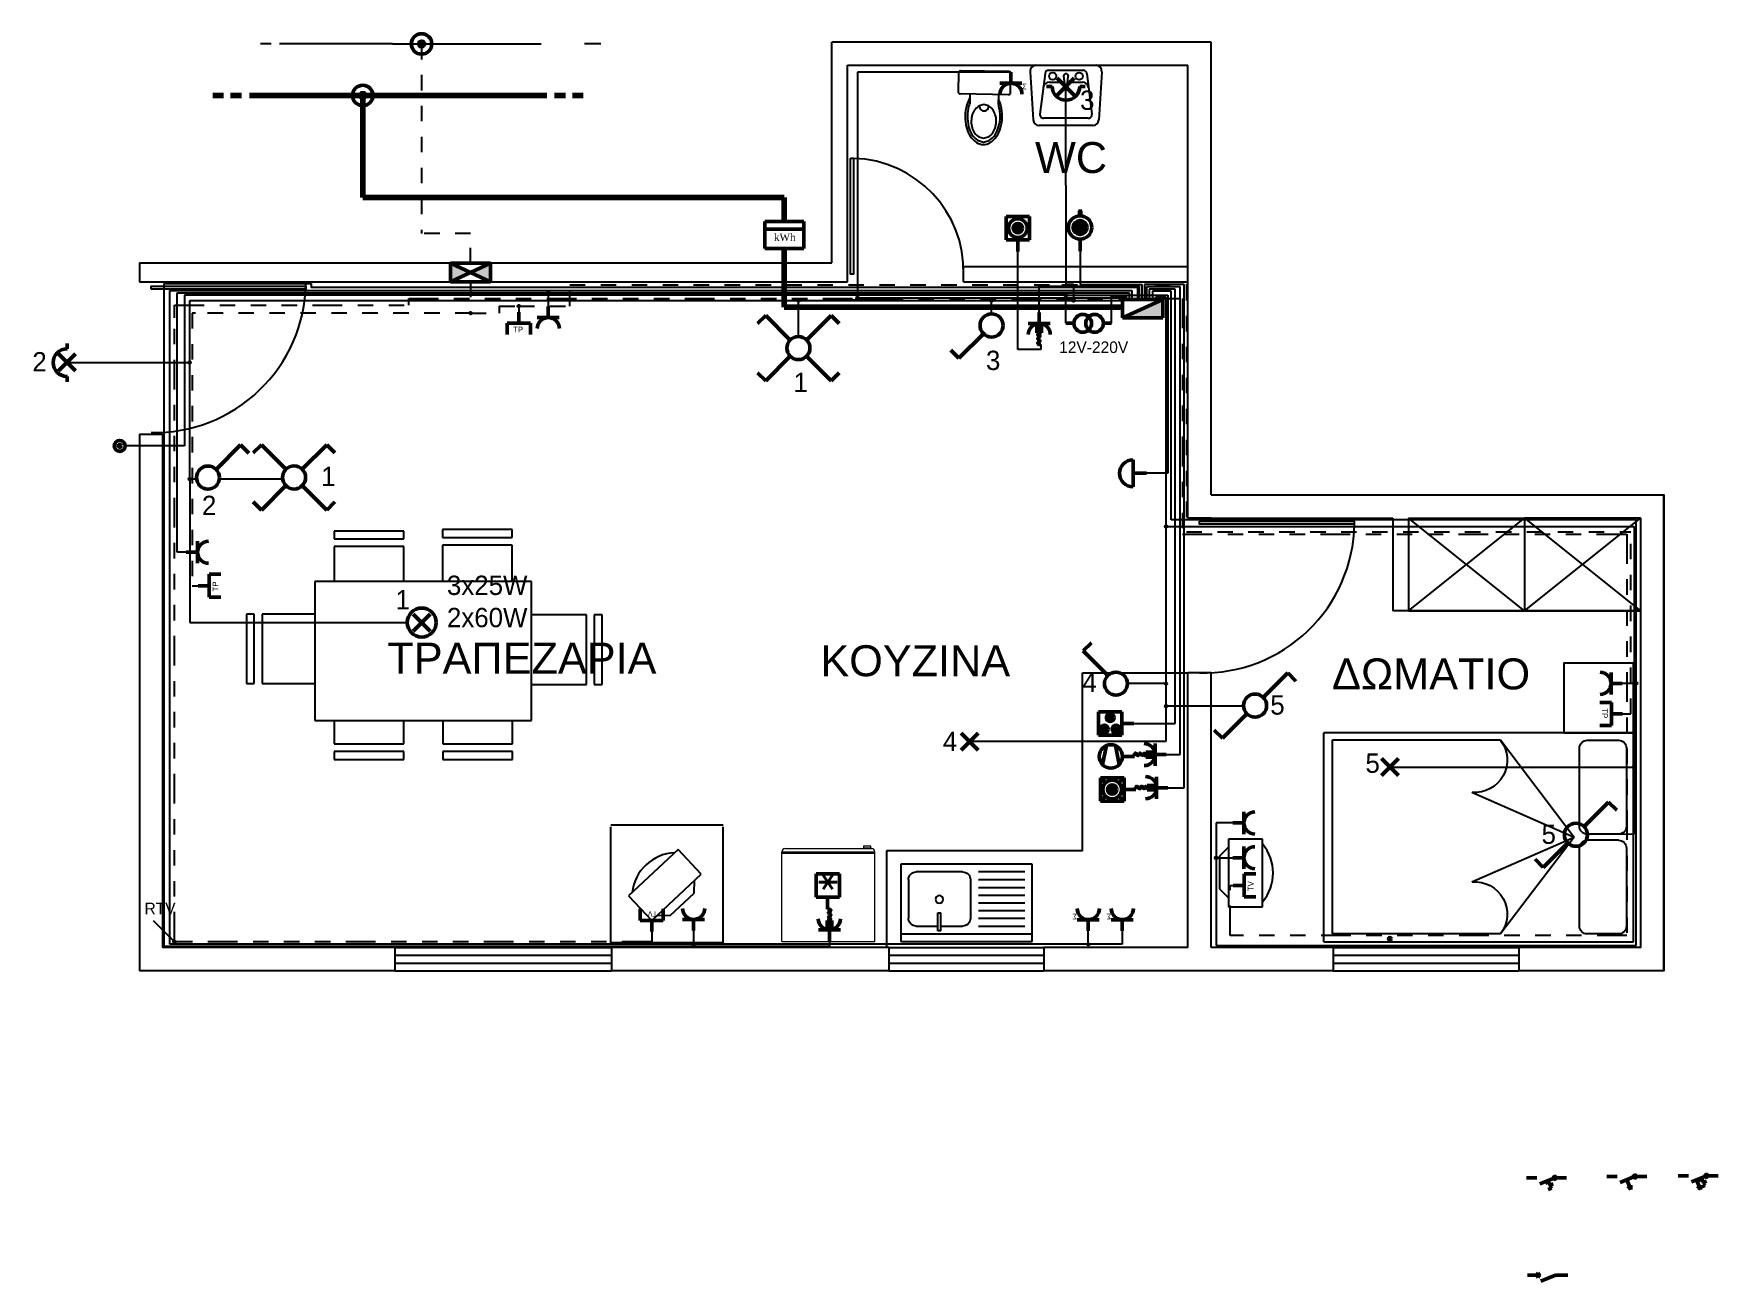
# Model space of a CAD drawing. Header units: millimetres. Extents: x 233497.7 to 233515.2, y 15916.2 to 15927.4.
# Drawn here: x 233497.66 to 233508.55, y 15918.2 to 15926.27 of the extents above; entities that cross this region are included whole.
import ezdxf

# ---------------------------------------------------------------- set-up
doc = ezdxf.new("R2010")
doc.units = ezdxf.units.MM
doc.header["$LTSCALE"] = 8
doc.linetypes.add('ACAD_ISO06W100', pattern=[36, 24, -3, 0, -3, 0, -3, 0, -3])
doc.linetypes.add('ACAD_ISO13W100', pattern=[36, 12, -3, 12, -3, 0, -3, 0, -3])
for name, color, linetype in [('ACCESORI', 252, 'Continuous'), ('alla', 6, 'Continuous'), ('CAJETIN', 7, 'Continuous'), ('fws', 2, 'Continuous'), ('ilektrikes siskeves', 1, 'Continuous'), ('internet', 6, 'ACAD_ISO13W100'), ('MUEBLE', 8, 'Continuous'), ('MUROS', 7, 'Continuous'), ('OTE', 7, 'ACAD_ISO13W100'), ('revmatodotes', 3, 'Continuous'), ('rtv', 6, 'ACAD_ISO06W100'), ('ΔΙΑΚΟΠΤΕΣ αριθμ', 7, 'Continuous'), ('ΠΙΝΑΚΕΣ', 7, 'Continuous')]:
    doc.layers.add(name, color=color, linetype=linetype)
for name, color, linetype, lineweight in [('kirio revma', 6, 'Continuous', 100), ('mobiliario', 136, 'Continuous', 20), ('S', 7, 'Continuous', 100), ('S_2', 7, 'Continuous', 50)]:
    doc.layers.add(name, color=color, linetype=linetype, lineweight=lineweight)
doc.styles.add('A', font='calibri.ttf')
doc.styles.get("Standard").update_dxf_attribs({"font": 'BRLNSR.TTF'})
doc.styles.add('TXT', font='romans.shx')
doc.dimstyles.new('Copy of 100', dxfattribs={"dimtxt": 0.08, "dimasz": 0.05, "dimexe": 0.02, "dimexo": 0.01, "dimgap": 0.005, "dimtad": 1, "dimzin": 0, "dimdsep": 46, "dimtxsty": 'A', "dimblk": 'ARCHTICK', "dimcen": 0.05, "dimdle": 0.02, "dimclrd": 1, "dimclre": 1, "dimclrt": 3, "dimadec": 0, "dimazin": 0, "dimtfac": 1, "dimtofl": 0, "dimtmove": 0, "dimatfit": 3, "dimfxl": 1, "dimtolj": 1, "dimtzin": 0, "dimarcsym": 0})

msp = doc.modelspace()

# ---------------------------------------------------------------- texts
at = {"ltscale": 0.001, "char_height": 0.2, "attachment_point": 1}
for s, heights, insert in [('{\\fArial|b0|i0|c0|p34;\\C3;WC}', [0], (233504.132, 15925.565)), ('{\\fArial|b0|i0|c161|p34;\\C3;ΤΡΑΠΕΖΑΡΙΑ}', [0.207], (233499.947, 15922.331)), ('{\\fArial|b0|i0|c161|p34;\\C3;ΚΟΥΖΙΝΑ}', [0], (233502.745, 15922.314)), ('{\\fArial|b0|i0|c161|p34;\\C3;ΔΩΜΑΤΙΟ}', [0], (233506.051, 15922.229))]:
    msp.add_mtext_dynamic_manual_height_columns(s, width=0.82532, gutter_width=1.593, heights=heights, dxfattribs=dict(at, insert=insert))
at = {"layer": 'CAJETIN', "ltscale": 0.001, "attachment_point": 1}
for s, width, insert, char_height in [('3', 0.30849, (233504.423, 15925.898), 0.125), ('12V-220V', 0.85664, (233504.288, 15924.277), 0.075), ('2', 0.30849, (233497.653, 15924.208), 0.125), ('3', 0.30849, (233503.815, 15924.217), 0.125), ('1', 0.30849, (233502.571, 15924.075), 0.125), ('1', 0.30849, (233499.519, 15923.467), 0.125), ('2', 0.30849, (233498.749, 15923.28), 0.125), ('3x25W\\P2x60W', 0.30849, (233500.332, 15922.764), 0.125), ('1', 0.30849, (233500, 15922.671), 0.125), ('4', 0.30849, (233504.438, 15922.137), 0.125), ('5', 0.30849, (233505.652, 15921.991), 0.125), ('4', 0.30849, (233503.536, 15921.755), 0.125), ('5', 0.30849, (233506.267, 15921.615), 0.125), ('5', 0.30849, (233507.405, 15921.156), 0.125)]:
    msp.add_mtext_dynamic_manual_height_columns(s, width=width, gutter_width=1.593, heights=[0], dxfattribs=dict(at, insert=insert, char_height=char_height))
at = {"layer": 'rtv', "ltscale": 0.001, "insert": (233498.378, 15920.651), "char_height": 0.075, "attachment_point": 1}
msp.add_mtext_dynamic_manual_height_columns('RTV', width=0.85664, gutter_width=1.593, heights=[0], dxfattribs=at)
at = {"layer": 'S_2'}
msp.add_text('TP', height=0.0373, dxfattribs=at).set_placement((233500.76, 15924.335))
for s, rotation, p in [('TP', 90, (233498.855, 15922.662)), ('TP', 270, (233507.795, 15921.906)), ('TV', 90, (233505.544, 15920.726)), ('TV', 180, (233501.692, 15920.596))]:
    msp.add_text(s, height=0.0373, rotation=rotation, dxfattribs=at).set_placement(p)
at = {"layer": 'S_2', "attachment_point": 1}
for s, insert, char_height, width in [('{\\fArial|b0|i0|c161|p34;Σ}', (233504.048, 15925.942), 0.03536, 0.0484), ('{\\fTimes New Roman|b0|i0|c0|p18;kWh}', (233502.445, 15924.974), 0.0475, 0.2)]:
    msp.add_mtext(s, dxfattribs=dict(at, insert=insert, char_height=char_height, width=width))
at = {"layer": 'S_2', "insert": (233502.734, 15920.712), "char_height": 0.208, "width": 0.18084, "attachment_point": 1, "rotation": 90, "style": 'TXT'}
msp.add_mtext('*', dxfattribs=at)
at = {"layer": 'S_2', "char_height": 0.03536, "width": 0.0484, "attachment_point": 1, "rotation": 180}
for insert in [(233504.403, 15920.544), (233504.624, 15920.544)]:
    msp.add_mtext('{\\fArial|b0|i0|c161|p34;Σ}', dxfattribs=dict(at, insert=insert))

# ---------------------------------------------------------------- blocks, each defined once
blk = doc.blocks.new('CA-2')
at = {"layer": 'MUEBLE'}
for p, q in [((0, -2), (0, 0)), ((0, 0), (1.35, 0)), ((1.35, 0), (1.35, -2)), ((0.05, -0.095), (0.05, -0.298)), ((0.605, -0.045), (0.1, -0.045)), ((0.655, -0.095), (0.655, -0.298)), ((0.694, -0.095), (0.694, -0.298)), ((1.251, -0.045), (0.744, -0.045)), ((1.301, -0.298), (1.301, -0.095)), ((0.676, -0.383), (0.05, -0.859)), ((0.1, -0.348), (0.605, -0.348)), ((0.386, -1.043), (0.676, -0.383)), ((0.965, -1.043), (0.676, -0.383)), ((1.305, -0.859), (0.676, -0.383)), ((0.744, -0.348), (1.251, -0.348)), ((0.05, -0.859), (0.05, -1.943)), ((1.305, -1.943), (1.305, -0.859)), ((0.05, -1.943), (1.305, -1.943)), ((0, -2), (1.35, -2))]:
    blk.add_line(p, q, dxfattribs=at)
blk.add_lwpolyline([(1.35, 0), (1.8, 0), (1.8, -0.45), (1.35, -0.45)], close=True, dxfattribs=at)
for centre, radius, start, end in [((0.1, -0.095), 0.05, 90, 180), ((0.605, -0.095), 0.05, 0, 90), ((0.744, -0.095), 0.05, 90, 180), ((1.251, -0.095), 0.05, 0, 90), ((0.1, -0.298), 0.05, 180, 270), ((0.605, -0.298), 0.05, 270, 0), ((0.744, -0.298), 0.05, 180, 270), ((1.251, -0.298), 0.05, 270, 0), ((0.178, -1.024), 0.209, 354.9358, 127.5591), ((1.173, -1.024), 0.209, 52.4409, 185.0642)]:
    blk.add_arc(centre, radius, start, end, dxfattribs=at)
blk = doc.blocks.new('wc')
at = {"layer": 'ACCESORI'}
for p, q in [((0.233, 0), (-0.233, 0)), ((-0.253, -0.02), (-0.253, -0.203)), ((0.253, -0.203), (0.253, -0.02)), ((0.233, -0.223), (-0.233, -0.223)), ((-0.14, -0.223), (-0.14, -0.319)), ((0.136, -0.223), (0.136, -0.317))]:
    blk.add_line(p, q, dxfattribs=at)
for points in [[(-0.141, -0.263, 0.062055), (-0.168, -0.329, 0.067069), (-0.183, -0.437, 0.067069)], [(-0.183, -0.437, 0.067069), (-0.168, -0.545, 0.079499), (-0.13, -0.628, 0.107137), (-0.068, -0.689, 0.140584), (-0.003, -0.708, 0.140584), (0.061, -0.689, 0.107137), (0.124, -0.628, 0.079499), (0.162, -0.545, 0.067069), (0.176, -0.437, 0.067069), (0.162, -0.329, 0.057475), (0.137, -0.267, 0.107137)], [(-0.159, -0.437, 0.064704), (-0.147, -0.535, 0.077557), (-0.113, -0.612, 0.107174), (-0.058, -0.667), (-0.002, -0.684), (0.055, -0.667, 0.107174), (0.11, -0.612, 0.077557), (0.143, -0.535, 0.064704), (0.156, -0.437, 0.064704), (0.143, -0.338, 0.021175), (0.136, -0.316, 0.107174)]]:
    blk.add_lwpolyline(points, format="xyb", dxfattribs=at)
blk.add_lwpolyline([(-0.122, -0.484, 0.075307), (-0.113, -0.548, 0.085687), (-0.087, -0.599, 0.106098), (-0.046, -0.634), (-0.002, -0.646), (0.043, -0.634, 0.106098), (0.084, -0.599, 0.085687), (0.109, -0.548, 0.075307), (0.119, -0.484, 0.075307), (0.109, -0.421, 0.085687), (0.084, -0.37, 0.106098), (0.043, -0.335), (-0.002, -0.323), (-0.046, -0.335, 0.106098), (-0.087, -0.37, 0.085687), (-0.113, -0.421, 0.075307)], format="xyb", close=True, dxfattribs=at)
for centre, radius, start, end in [((-0.233, -0.02), 0.02, 90, 180), ((0.233, -0.02), 0.02, 0, 90), ((-0.233, -0.203), 0.02, 180, 270), ((0.114, -0.407), 0.269, 161.3359, 165.1916), ((0.233, -0.203), 0.02, 270, 0), ((0.226, -0.437), 0.386, 165.1916, 180), ((-0.002, -0.339), 0.0451, 174.4043, 5.5957)]:
    blk.add_arc(centre, radius, start, end, dxfattribs=at)
blk = doc.blocks.new('refri')
at = {"layer": 'mobiliario'}
for p, q in [((230.886, 150.472), (230.886, 151.032)), ((230.886, 150.472), (230.886, 151.032)), ((230.906, 150.452), (230.906, 151.052)), ((231.486, 151.052), (230.906, 151.052)), ((230.906, 150.452), (230.906, 151.052)), ((230.916, 150.452), (230.916, 151.052)), ((230.916, 150.452), (230.916, 151.052)), ((231.486, 150.452), (231.486, 151.052)), ((231.486, 150.452), (230.906, 150.452))]:
    blk.add_line(p, q, dxfattribs=at)
blk.add_lwpolyline([(230.881, 151.027), (230.871, 151.027), (230.871, 150.98), (230.881, 150.98)], close=True, dxfattribs=at)
for centre, start, end in [((230.906, 151.032), 90, 180), ((230.906, 150.472), 180, 270)]:
    blk.add_arc(centre, 0.02, start, end, dxfattribs=at)
blk = doc.blocks.new('lavatrastos')
at = {"layer": 'ACCESORI'}
for p, q in [((233503.183, 15921.197), (233503.183, 15921.697)), ((233503.183, 15921.697), (233504.033, 15921.697)), ((233503.183, 15921.647), (233504.033, 15921.647)), ((233504.033, 15921.697), (233504.033, 15921.197)), ((233503.233, 15921.297), (233503.233, 15921.547)), ((233503.283, 15921.597), (233503.423, 15921.597)), ((233503.422, 15921.628), (233503.422, 15921.622)), ((233503.442, 15921.628), (233503.422, 15921.628)), ((233503.422, 15921.622), (233503.422, 15921.512)), ((233503.442, 15921.628), (233503.442, 15921.512)), ((233503.443, 15921.597), (233503.583, 15921.597)), ((233503.633, 15921.297), (233503.633, 15921.547)), ((233503.685, 15921.597), (233503.984, 15921.597)), ((233503.685, 15921.547), (233503.984, 15921.547)), ((233503.422, 15921.512), (233503.442, 15921.512)), ((233503.685, 15921.497), (233503.984, 15921.497)), ((233503.685, 15921.447), (233503.984, 15921.447)), ((233503.685, 15921.397), (233503.984, 15921.397)), ((233503.685, 15921.347), (233503.984, 15921.347)), ((233503.583, 15921.247), (233503.283, 15921.247)), ((233503.685, 15921.297), (233503.984, 15921.297)), ((233503.984, 15921.247), (233503.685, 15921.247)), ((233504.033, 15921.197), (233503.183, 15921.197))]:
    blk.add_line(p, q, dxfattribs=at)
blk.add_circle((233503.433, 15921.425), 0.025, dxfattribs=at)
for centre, start, end in [((233503.283, 15921.547), 90, 180), ((233503.583, 15921.547), 0, 90), ((233503.283, 15921.297), 180, 270), ((233503.583, 15921.297), 270, 0)]:
    blk.add_arc(centre, 0.05, start, end, dxfattribs=at)
blk = doc.blocks.new('ME-8')
at = {"layer": 'MUEBLE'}
for p, q in [((-0.653, 0.609), (-0.653, 0.559)), ((-0.203, 0.609), (-0.653, 0.609)), ((-0.653, 0.559), (-0.203, 0.559)), ((-0.203, 0.559), (-0.203, 0.609)), ((0.047, 0.618), (0.047, 0.568)), ((0.497, 0.618), (0.047, 0.618)), ((0.047, 0.568), (0.497, 0.568)), ((0.497, 0.568), (0.497, 0.618)), ((-0.653, 0.509), (-0.653, 0.284)), ((-0.203, 0.509), (-0.653, 0.509)), ((-0.203, 0.284), (-0.203, 0.509)), ((0.047, 0.518), (0.047, 0.284)), ((0.497, 0.518), (0.047, 0.518)), ((0.497, 0.284), (0.497, 0.518)), ((-0.778, 0.284), (-0.778, -0.616)), ((0.622, 0.284), (-0.778, 0.284)), ((0.622, -0.616), (0.622, 0.284)), ((-1.22, 0.073), (-1.22, -0.377)), ((-1.17, 0.073), (-1.22, 0.073)), ((-1.17, -0.377), (-1.17, 0.073)), ((-0.778, 0.073), (-1.12, 0.073)), ((-1.12, 0.073), (-1.12, -0.377)), ((0.977, 0.068), (0.622, 0.068)), ((0.977, -0.382), (0.977, 0.068)), ((1.027, 0.068), (1.027, -0.382)), ((1.077, 0.068), (1.027, 0.068)), ((1.077, -0.382), (1.077, 0.068)), ((-1.22, -0.377), (-1.17, -0.377)), ((-1.12, -0.377), (-0.778, -0.377)), ((0.622, -0.382), (0.977, -0.382)), ((1.027, -0.382), (1.077, -0.382)), ((-0.778, -0.616), (0.622, -0.616)), ((-0.653, -0.616), (-0.653, -0.766)), ((-0.203, -0.766), (-0.203, -0.616)), ((0.048, -0.616), (0.048, -0.766)), ((0.498, -0.766), (0.498, -0.616)), ((-0.653, -0.766), (-0.203, -0.766)), ((-0.653, -0.816), (-0.653, -0.866)), ((-0.203, -0.816), (-0.653, -0.816)), ((-0.653, -0.866), (-0.203, -0.866)), ((-0.203, -0.866), (-0.203, -0.816)), ((0.048, -0.766), (0.498, -0.766)), ((0.048, -0.816), (0.048, -0.866)), ((0.498, -0.816), (0.048, -0.816)), ((0.048, -0.866), (0.498, -0.866)), ((0.498, -0.866), (0.498, -0.816))]:
    blk.add_line(p, q, dxfattribs=at)
blk = doc.blocks.new('_ArchTick')
at = {"color": 0, "linetype": 'ByBlock', "const_width": 0.15}
blk.add_lwpolyline([(-0.5, -0.5), (0.5, 0.5)], dxfattribs=at)

# ---------------------------------------------------------------- hatches: boundary and pattern name
at = {"layer": 'alla', "ltscale": 0.3}
h = msp.add_hatch(color=256, dxfattribs=at)
h.dxf.hatch_style = 1
edge = h.paths.add_edge_path()
edge.add_arc((233504.331, 15924.575), 0.00848, 0, 360)
at = {"layer": 'fws', "ltscale": 0.3}
h = msp.add_hatch(color=256, dxfattribs=at)
h.dxf.hatch_style = 1
edge = h.paths.add_edge_path()
edge.add_arc((233502.603, 15924.541), 0.00848, 0, 360)
h = msp.add_hatch(color=256, dxfattribs=at)
h.dxf.hatch_style = 1
edge = h.paths.add_edge_path()
edge.add_arc((233503.851, 15924.541), 0.00848, 0, 360)
h = msp.add_hatch(color=256, dxfattribs=at)
h.dxf.hatch_style = 1
edge = h.paths.add_edge_path()
edge.add_arc((233504.38, 15924.541), 0.00848, 0, 360)
h = msp.add_hatch(color=256, dxfattribs=at)
h.dxf.hatch_style = 1
edge = h.paths.add_edge_path()
edge.add_arc((233498.67, 15924.141), 0.00848, 0, 360)
h = msp.add_hatch(color=256, dxfattribs=at)
h.dxf.hatch_style = 1
edge = h.paths.add_edge_path()
edge.add_arc((233498.67, 15923.388), 0.00848, 0, 360)
h = msp.add_hatch(color=256, dxfattribs=at)
h.dxf.hatch_style = 1
edge = h.paths.add_edge_path()
edge.add_arc((233504.978, 15923.081), 0.00848, 0, 360)
h = msp.add_hatch(color=256, dxfattribs=at)
h.dxf.hatch_style = 1
edge = h.paths.add_edge_path()
edge.add_arc((233504.978, 15922.066), 0.00848, 0, 360)
h = msp.add_hatch(color=256, dxfattribs=at)
h.dxf.hatch_style = 1
edge = h.paths.add_edge_path()
edge.add_arc((233504.978, 15921.921), 0.00848, 0, 360)
h = msp.add_hatch(color=256, dxfattribs=at)
h.dxf.hatch_style = 1
edge = h.paths.add_edge_path()
edge.add_arc((233508.003, 15921.527), 0.00848, 0, 360)
at = {"layer": 'internet', "ltscale": 0.3}
h = msp.add_hatch(color=256, dxfattribs=at)
h.dxf.hatch_style = 1
edge = h.paths.add_edge_path()
edge.add_arc((233500.797, 15924.505), 0.00848, 0, 360)
h = msp.add_hatch(color=256, dxfattribs=at)
h.dxf.hatch_style = 1
edge = h.paths.add_edge_path()
edge.add_arc((233500.485, 15924.46), 0.00848, 0, 360)
at = {"layer": 'revmatodotes', "ltscale": 0.3}
h = msp.add_hatch(color=256, dxfattribs=at)
h.dxf.hatch_style = 1
edge = h.paths.add_edge_path()
edge.add_arc((233500.987, 15924.591), 0.00848, 0, 360)
h = msp.add_hatch(color=256, dxfattribs=at)
h.dxf.hatch_style = 1
edge = h.paths.add_edge_path()
edge.add_arc((233502.985, 15924.558), 0.00848, 0, 360)
h = msp.add_hatch(color=256, dxfattribs=at)
h.dxf.hatch_style = 1
edge = h.paths.add_edge_path()
edge.add_arc((233508.017, 15922.068), 0.00848, 0, 360)
h = msp.add_hatch(color=256, dxfattribs=at)
h.dxf.hatch_style = 1
edge = h.paths.add_edge_path()
edge.add_arc((233505.302, 15920.941), 0.00848, 0, 360)
h = msp.add_hatch(color=256, dxfattribs=at)
h.dxf.hatch_style = 1
edge = h.paths.add_edge_path()
edge.add_arc((233501.926, 15920.382), 0.00848, 0, 360)
h = msp.add_hatch(color=256, dxfattribs=at)
h.dxf.hatch_style = 1
edge = h.paths.add_edge_path()
edge.add_arc((233504.476, 15920.382), 0.00848, 0, 360)
at = {"layer": 'rtv', "ltscale": 0.3}
h = msp.add_hatch(color=256, dxfattribs=at)
h.dxf.hatch_style = 1
edge = h.paths.add_edge_path()
edge.add_arc((233498.572, 15920.399), 0.00848, 0, 360)
at = {"layer": 'S_2'}
for points in [[(233504.021, 15925.039, 1), (233504.021, 15924.978, 1)], [(233504.423, 15925.059, 1), (233504.423, 15924.968, 1)], [(233504.144, 15924.332), (233504.174, 15924.332), (233504.174, 15924.392), (233504.144, 15924.392)], [(233504.848, 15921.623), (233504.848, 15921.592), (233504.908, 15921.592), (233504.908, 15921.623)], [(233504.601, 15921.382, -1), (233504.661, 15921.382, -1)], [(233504.857, 15921.409), (233504.857, 15921.379), (233504.917, 15921.379), (233504.917, 15921.409)], [(233502.819, 15920.536), (233502.788, 15920.536), (233502.788, 15920.475), (233502.819, 15920.475)]]:
    msp.add_hatch(color=256, dxfattribs=at).paths.add_polyline_path(points)
h = msp.add_hatch(color=256, dxfattribs=at)
h.paths.add_polyline_path([(233500.485, 15924.722), (233500.355, 15924.782), (233500.355, 15924.663)])
h.paths.add_polyline_path([(233500.614, 15924.782), (233500.485, 15924.722), (233500.614, 15924.663)])
h = msp.add_hatch(color=256, dxfattribs=at)
h.set_gradient(color1=(255, 255, 255))
h.paths.add_polyline_path([(233504.957, 15924.429), (233504.957, 15924.548), (233504.697, 15924.429)])
at = {"layer": 'S_2', "ltscale": 0.3}
h = msp.add_hatch(color=256, dxfattribs=at)
h.dxf.hatch_style = 1
edge = h.paths.add_edge_path()
edge.add_arc((233498.218, 15923.602), 0.00848, 0, 360)
at = {"layer": 'S_2'}
h = msp.add_hatch(color=256, dxfattribs=at)
h.paths.add_polyline_path([(233504.593, 15921.847, -1), (233504.643, 15921.847, -1)])
h.paths.add_polyline_path([(233504.555, 15921.772, -1), (233504.605, 15921.772, -1)])
h.paths.add_polyline_path([(233504.63, 15921.772, -1), (233504.681, 15921.772, -1)])
at = {"layer": 'S_2', "ltscale": 0.3}
h = msp.add_hatch(color=256, dxfattribs=at)
h.dxf.hatch_style = 1
edge = h.paths.add_edge_path()
edge.add_arc((233506.425, 15920.417), 0.00848, 0, 360)
at = {"layer": 'S_2'}
h = msp.add_hatch(color=256, dxfattribs=at)
h.dxf.hatch_style = 1
h.paths.add_polyline_path([(233507.981, 15918.827), (233507.963, 15918.819), (233507.982, 15918.799)])
h = msp.add_hatch(color=256, dxfattribs=at)
h.dxf.hatch_style = 1
h.paths.add_polyline_path([(233508.432, 15918.799), (233508.431, 15918.827), (233508.413, 15918.819)])
at = {"layer": 'ΔΙΑΚΟΠΤΕΣ αριθμ'}
h = msp.add_hatch(color=256, dxfattribs=at)
h.dxf.hatch_style = 1
h.paths.add_polyline_path([(233500.192, 15926.199, 1), (233500.143, 15926.199, 1)])
h = msp.add_hatch(color=256, dxfattribs=at)
h.dxf.hatch_style = 1
h.paths.add_polyline_path([(233499.812, 15925.866, 1), (233499.764, 15925.866, 1)])

# ---------------------------------------------------------------- linework, layer by layer
at = {"ltscale": 0.001}
for p, q in [((233498.345, 15923.677), (233498.345, 15920.211)), ((233498.495, 15923.677), (233498.495, 15920.361)), ((233505.27, 15923.136), (233505.12, 15923.136)), ((233506.545, 15923.136), (233507.295, 15923.136)), ((233508.045, 15923.136), (233507.295, 15923.136)), ((233506.545, 15922.536), (233506.445, 15922.536)), ((233506.545, 15922.536), (233508.045, 15922.536)), ((233508.045, 15922.536), (233507.295, 15922.536)), ((233504.438, 15920.987), (233504.438, 15922.136)), ((233505.27, 15922.136), (233505.12, 15922.136)), ((233499.995, 15920.361), (233499.995, 15920.211)), ((233501.395, 15920.361), (233501.395, 15920.211)), ((233503.188, 15920.361), (233503.188, 15920.211)), ((233504.188, 15920.361), (233504.188, 15920.211)), ((233506.058, 15920.361), (233506.058, 15920.211)), ((233507.258, 15920.361), (233507.258, 15920.211))]:
    msp.add_line(p, q, dxfattribs=at)
at = {"color": 2, "ltscale": 0.001}
for p, q in [((233499.995, 15920.361), (233501.395, 15920.361)), ((233503.188, 15920.361), (233504.188, 15920.361)), ((233506.058, 15920.361), (233507.258, 15920.361)), ((233499.995, 15920.211), (233501.395, 15920.211)), ((233503.188, 15920.211), (233504.188, 15920.211)), ((233506.058, 15920.211), (233507.258, 15920.211))]:
    msp.add_line(p, q, dxfattribs=at)
at = {"color": 1, "ltscale": 0.001}
for p, q in [((233499.995, 15920.311), (233501.395, 15920.311)), ((233499.995, 15920.261), (233501.395, 15920.261)), ((233503.188, 15920.311), (233504.188, 15920.311)), ((233503.188, 15920.261), (233504.188, 15920.261)), ((233506.058, 15920.311), (233507.258, 15920.311)), ((233506.058, 15920.261), (233507.258, 15920.261))]:
    msp.add_line(p, q, dxfattribs=at)
at = {"color": 2, "ltscale": 0.001}
for points in [[(233502.94, 15925.461), (233502.96, 15925.461), (233502.96, 15924.711), (233502.94, 15924.711)], [(233498.421, 15924.615), (233498.421, 15924.635), (233499.421, 15924.635), (233499.421, 15924.615)], [(233505.195, 15923.116), (233506.195, 15923.116), (233506.195, 15923.096), (233505.195, 15923.096)]]:
    msp.add_lwpolyline(points, close=True, dxfattribs=at)
at = {"color": 1, "ltscale": 0.001}
for centre, radius, start, end in [((233502.94, 15924.73), 0.73, 358.4428, 88.4185), ((233498.441, 15924.668), 0.98, 268.7987, 358.863), ((233505.218, 15923.113), 0.978, 268.6819, 358.9798)]:
    msp.add_arc(centre, radius, start, end, dxfattribs=at)
at = {"layer": 'ACCESORI'}
for p, q in [((233504.101, 15926.019), (233504.12, 15925.709)), ((233504.14, 15926.061), (233504.524, 15926.061)), ((233504.197, 15926.009), (233504.164, 15925.745)), ((233504.22, 15926.029), (233504.443, 15926.029)), ((233504.467, 15926.009), (233504.5, 15925.745)), ((233504.563, 15926.019), (233504.544, 15925.709)), ((233504.224, 15925.952), (233504.321, 15925.952)), ((233504.316, 15925.991), (233504.324, 15925.925)), ((233504.324, 15925.925), (233504.34, 15925.925)), ((233504.34, 15925.925), (233504.347, 15925.991)), ((233504.343, 15925.952), (233504.439, 15925.952)), ((233504.505, 15925.672), (233504.159, 15925.672)), ((233504.476, 15925.719), (233504.187, 15925.719))]:
    msp.add_line(p, q, dxfattribs=at)
at = {"layer": 'ACCESORI', "ltscale": 0.001}
for p, q in [((233507.295, 15922.536), (233506.545, 15923.136)), ((233506.545, 15922.536), (233507.295, 15923.136)), ((233507.295, 15922.536), (233508.045, 15923.136)), ((233507.295, 15923.136), (233507.295, 15922.536)), ((233507.295, 15923.136), (233508.045, 15922.536)), ((233508.045, 15922.536), (233506.545, 15922.536))]:
    msp.add_line(p, q, dxfattribs=at)
at = {"layer": 'ACCESORI'}
for centre in [(233504.246, 15925.991), (233504.417, 15925.991)]:
    msp.add_circle(centre, 0.0233, dxfattribs=at)
for centre, radius, start, end in [((233504.14, 15926.022), 0.0389, 90, 183.4336), ((233504.22, 15926.006), 0.0233, 90, 172.875), ((233504.332, 15925.991), 0.0155, 0, 180), ((233504.443, 15926.006), 0.0233, 7.125, 90), ((233504.443, 15926.006), 0.0233, 7.125, 90), ((233504.524, 15926.022), 0.0389, 356.5664, 90), ((233504.224, 15925.913), 0.0389, 90, 172.875), ((233504.332, 15925.925), 0.0117, 138.1701, 41.8299), ((233504.439, 15925.913), 0.0389, 7.125, 90), ((233504.159, 15925.711), 0.0389, 183.4336, 270), ((233504.187, 15925.742), 0.0233, 172.875, 270), ((233504.476, 15925.742), 0.0233, 270, 7.125), ((233504.505, 15925.711), 0.0389, 270, 356.5664)]:
    msp.add_arc(centre, radius, start, end, dxfattribs=at)
at = {"layer": 'alla', "ltscale": 0.001}
for p, q in [((233504.331, 15924.575), (233498.636, 15924.575)), ((233498.636, 15924.575), (233498.636, 15923.602)), ((233504.331, 15924.394), (233504.331, 15924.575)), ((233504.331, 15924.575), (233504.991, 15924.575)), ((233504.626, 15924.394), (233504.626, 15924.567)), ((233504.626, 15924.567), (233504.721, 15924.567)), ((233504.721, 15924.567), (233504.721, 15924.548)), ((233504.991, 15924.575), (233504.991, 15923.425)), ((233498.636, 15923.602), (233498.253, 15923.602)), ((233504.991, 15923.425), (233504.853, 15923.425))]:
    msp.add_line(p, q, dxfattribs=at)
at = {"layer": 'alla', "ltscale": 0.3}
msp.add_circle((233504.331, 15924.575), 0.00848, dxfattribs=at)
at = {"layer": 'CAJETIN'}
for p, q in [((233502.82, 15924.784), (233502.82, 15926.211)), ((233505.27, 15923.286), (233505.27, 15926.211)), ((233502.92, 15924.661), (233502.92, 15926.061)), ((233505.12, 15923.286), (233505.12, 15926.061)), ((233503.67, 15924.661), (233503.67, 15924.761)), ((233505.12, 15923.136), (233505.12, 15923.286)), ((233505.27, 15923.286), (233506.445, 15923.286)), ((233506.445, 15923.286), (233508.195, 15923.286)), ((233508.195, 15920.211), (233508.195, 15923.286)), ((233505.27, 15923.136), (233506.445, 15923.136)), ((233506.545, 15923.136), (233508.045, 15923.136)), ((233506.545, 15922.536), (233508.045, 15922.536)), ((233505.12, 15920.361), (233505.12, 15922.136)), ((233505.27, 15920.361), (233505.27, 15922.136))]:
    msp.add_line(p, q, dxfattribs=at)
at = {"layer": 'CAJETIN', "ltscale": 0.001}
for p, q in [((233505.27, 15926.211), (233502.82, 15926.211)), ((233498.345, 15924.784), (233502.82, 15924.784)), ((233498.345, 15924.784), (233498.345, 15924.661)), ((233498.345, 15924.661), (233502.92, 15924.661)), ((233498.345, 15923.677), (233498.495, 15923.677)), ((233504.438, 15922.136), (233505.12, 15922.136)), ((233503.173, 15920.987), (233503.173, 15920.361))]:
    msp.add_line(p, q, dxfattribs=at)
at = {"layer": 'CAJETIN'}
for points in [[(233502.92, 15926.061), (233505.12, 15926.061)], [(233503.67, 15924.761), (233505.12, 15924.761)], [(233503.67, 15924.661), (233505.12, 15924.661)], [(233508.195, 15923.286), (233508.195, 15923.286), (233508.195, 15920.211), (233507.258, 15920.211)], [(233506.445, 15923.136), (233506.445, 15922.536)], [(233506.545, 15923.136), (233506.545, 15922.536)], [(233508.045, 15923.136), (233508.045, 15923.136), (233508.045, 15920.361), (233507.258, 15920.361)], [(233504.438, 15920.987), (233503.173, 15920.987)], [(233499.995, 15920.361), (233498.495, 15920.361)], [(233503.188, 15920.361), (233501.395, 15920.361)], [(233505.12, 15920.361), (233504.188, 15920.361)], [(233506.058, 15920.361), (233505.27, 15920.361)], [(233499.995, 15920.211), (233498.345, 15920.211)], [(233503.188, 15920.211), (233501.395, 15920.211)], [(233505.195, 15920.211), (233504.188, 15920.211)], [(233506.058, 15920.211), (233505.195, 15920.211)]]:
    msp.add_lwpolyline(points, dxfattribs=at)
at = {"layer": 'fws', "ltscale": 0.001}
for p, q in [((233504.329, 15925.925), (233504.332, 15924.646)), ((233504.332, 15924.646), (233504.38, 15924.646)), ((233504.38, 15924.646), (233504.38, 15924.541)), ((233498.67, 15923.388), (233498.67, 15924.541)), ((233498.67, 15924.541), (233503.979, 15924.541)), ((233502.603, 15924.308), (233502.603, 15924.541)), ((233503.851, 15924.454), (233503.851, 15924.541)), ((233503.979, 15924.541), (233504.697, 15924.541)), ((233504.912, 15924.548), (233504.912, 15924.564)), ((233504.912, 15924.564), (233504.978, 15924.564)), ((233504.978, 15924.564), (233504.978, 15922.066)), ((233497.876, 15924.141), (233498.67, 15924.141)), ((233498.714, 15923.388), (233498.67, 15923.388)), ((233498.67, 15923.388), (233498.67, 15922.461)), ((233499.27, 15923.388), (233498.862, 15923.388)), ((233504.978, 15923.081), (233508.003, 15923.081)), ((233508.003, 15923.081), (233508.003, 15921.093)), ((233498.67, 15922.461), (233500.075, 15922.461)), ((233504.978, 15922.066), (233504.729, 15922.066)), ((233504.978, 15922.066), (233504.978, 15921.692)), ((233505.48, 15921.921), (233504.978, 15921.921)), ((233504.978, 15921.692), (233503.709, 15921.692)), ((233506.425, 15921.527), (233507.998, 15921.527)), ((233508.003, 15921.093), (233507.702, 15921.091))]:
    msp.add_line(p, q, dxfattribs=at)
at = {"layer": 'fws', "ltscale": 0.3}
for centre in [(233502.603, 15924.541), (233503.851, 15924.541), (233504.38, 15924.541), (233498.67, 15924.141), (233498.67, 15923.388), (233504.978, 15923.081), (233504.978, 15922.066), (233504.978, 15921.921), (233508.003, 15921.527)]:
    msp.add_circle(centre, 0.00848, dxfattribs=at)
at = {"layer": 'ilektrikes siskeves', "ltscale": 0.001}
for p, q in [((233504.021, 15924.224), (233504.021, 15924.857)), ((233504.423, 15924.861), (233504.423, 15924.645)), ((233498.504, 15924.592), (233498.504, 15924.652)), ((233498.504, 15924.652), (233499.454, 15924.652)), ((233498.504, 15920.367), (233498.504, 15924.592)), ((233499.454, 15924.652), (233499.454, 15924.626)), ((233504.796, 15924.626), (233499.454, 15924.626)), ((233504.159, 15924.464), (233504.159, 15924.634)), ((233504.159, 15924.634), (233504.805, 15924.634)), ((233504.423, 15924.645), (233504.821, 15924.645)), ((233504.796, 15924.548), (233504.796, 15924.626)), ((233504.805, 15924.634), (233504.805, 15924.548)), ((233504.821, 15924.645), (233504.821, 15924.548)), ((233505.096, 15924.645), (233504.839, 15924.645)), ((233504.839, 15924.645), (233504.839, 15924.548)), ((233505.07, 15924.63), (233504.852, 15924.63)), ((233504.852, 15924.63), (233504.852, 15924.548)), ((233505.037, 15924.614), (233504.87, 15924.614)), ((233504.87, 15924.614), (233504.87, 15924.548)), ((233505.037, 15921.809), (233505.037, 15924.614)), ((233505.07, 15921.608), (233505.07, 15924.63)), ((233505.096, 15921.394), (233505.096, 15924.645)), ((233504.17, 15924.258), (233504.17, 15924.224)), ((233504.17, 15924.224), (233504.021, 15924.224)), ((233504.77, 15921.809), (233505.037, 15921.809)), ((233504.98, 15921.608), (233505.07, 15921.608)), ((233504.989, 15921.394), (233505.096, 15921.394)), ((233502.803, 15920.367), (233498.504, 15920.367)), ((233502.803, 15920.404), (233502.803, 15920.367))]:
    msp.add_line(p, q, dxfattribs=at)
at = {"layer": 'internet', "ltscale": 0.001}
for p, q in [((233500.168, 15926.199), (233500.168, 15924.975)), ((233500.485, 15924.975), (233500.168, 15924.975)), ((233500.485, 15924.782), (233500.485, 15924.975)), ((233500.485, 15924.663), (233500.485, 15924.46)), ((233501.126, 15924.505), (233501.126, 15924.642)), ((233501.126, 15924.642), (233504.306, 15924.642)), ((233504.306, 15924.642), (233505.11, 15924.642)), ((233505.11, 15924.642), (233505.11, 15923.047)), ((233500.67, 15924.505), (233500.797, 15924.505)), ((233500.67, 15924.505), (233500.67, 15924.46)), ((233500.797, 15924.505), (233500.797, 15924.467)), ((233500.797, 15924.505), (233501.126, 15924.505)), ((233498.707, 15924.46), (233498.685, 15924.46)), ((233498.685, 15924.46), (233498.685, 15922.698)), ((233500.485, 15924.46), (233498.707, 15924.46)), ((233500.485, 15924.46), (233500.67, 15924.46)), ((233505.11, 15923.047), (233507.981, 15923.047)), ((233507.981, 15921.87), (233507.981, 15923.047)), ((233498.685, 15922.698), (233498.724, 15922.698)), ((233507.927, 15921.87), (233507.981, 15921.87))]:
    msp.add_line(p, q, dxfattribs=at)
at = {"layer": 'internet', "ltscale": 0.3}
for centre in [(233500.797, 15924.505), (233500.485, 15924.46)]:
    msp.add_circle(centre, 0.00848, dxfattribs=at)
at = {"layer": 'kirio revma', "ltscale": 0.001}
for p, q in [((233499.788, 15925.866), (233499.788, 15925.206)), ((233499.788, 15925.206), (233502.512, 15925.206)), ((233502.512, 15925.206), (233502.512, 15925.052)), ((233502.512, 15924.877), (233502.512, 15924.499)), ((233502.512, 15924.499), (233504.697, 15924.499))]:
    msp.add_line(p, q, dxfattribs=at)
at = {"layer": 'MUEBLE'}
for p, q in [((233501.391, 15921.154), (233502.116, 15921.154)), ((233501.391, 15920.392), (233501.391, 15921.142)), ((233502.116, 15920.392), (233502.116, 15921.142)), ((233501.825, 15920.995), (233501.506, 15920.696)), ((233501.975, 15920.835), (233501.825, 15920.995)), ((233505.383, 15921.01), (233505.324, 15920.952)), ((233505.383, 15921.003), (233505.375, 15921.003)), ((233505.383, 15921.061), (233505.383, 15920.624)), ((233505.601, 15921.061), (233505.383, 15921.061)), ((233505.601, 15920.624), (233505.601, 15921.061)), ((233505.324, 15920.952), (233505.324, 15920.74)), ((233501.655, 15920.536), (233501.975, 15920.835)), ((233501.93, 15920.713), (233501.932, 15920.795)), ((233501.932, 15920.795), (233501.932, 15920.795)), ((233501.506, 15920.696), (233501.655, 15920.536)), ((233501.775, 15920.568), (233501.93, 15920.713)), ((233505.324, 15920.74), (233505.383, 15920.682)), ((233505.383, 15920.682), (233505.383, 15920.682)), ((233501.693, 15920.571), (233501.775, 15920.568)), ((233501.698, 15920.576), (233501.703, 15920.57)), ((233505.383, 15920.624), (233505.601, 15920.624)), ((233501.928, 15920.392), (233501.391, 15920.392)), ((233502.116, 15920.392), (233501.928, 15920.392))]:
    msp.add_line(p, q, dxfattribs=at)
for centre, start, end in [((233505.378, 15920.843), 320.0445, 39.9555), ((233501.818, 15920.682), 93.1427, 173.0537)]:
    msp.add_arc(centre, 0.292, start, end, dxfattribs=at)
at = {"layer": 'OTE', "ltscale": 0.01}
for p, q in [((233499.197, 15926.199), (233499.127, 15926.199)), ((233499.981, 15926.199), (233499.25, 15926.199)), ((233499.915, 15926.199), (233499.915, 15926.199)), ((233499.981, 15926.199), (233501.17, 15926.199)), ((233500.102, 15926.199), (233500.102, 15926.199)), ((233501.327, 15926.199), (233501.221, 15926.199))]:
    msp.add_line(p, q, dxfattribs=at)
at = {"layer": 'revmatodotes', "ltscale": 0.001}
for p, q in [((233503.976, 15926.017), (233502.985, 15926.017)), ((233502.985, 15926.017), (233502.985, 15924.558)), ((233498.542, 15920.382), (233498.542, 15924.607)), ((233498.542, 15924.607), (233504.758, 15924.607)), ((233498.589, 15924.578), (233498.589, 15924.591)), ((233498.589, 15924.591), (233499.794, 15924.591)), ((233498.589, 15922.915), (233498.589, 15924.578)), ((233499.794, 15924.591), (233504.741, 15924.591)), ((233500.987, 15924.591), (233500.987, 15924.503)), ((233504.741, 15924.591), (233504.741, 15924.548)), ((233504.758, 15924.607), (233504.758, 15924.548)), ((233505.011, 15924.601), (233504.891, 15924.601)), ((233504.891, 15924.601), (233504.891, 15924.548)), ((233505.011, 15923.125), (233505.011, 15924.601)), ((233502.985, 15924.558), (233504.707, 15924.558)), ((233504.707, 15924.558), (233504.707, 15924.548)), ((233508.017, 15923.125), (233505.011, 15923.125)), ((233508.017, 15923.113), (233508.017, 15923.125)), ((233508.017, 15922.068), (233508.017, 15923.113)), ((233498.648, 15922.915), (233498.589, 15922.915)), ((233508.017, 15922.068), (233507.926, 15922.068)), ((233508.017, 15920.374), (233508.017, 15922.068)), ((233505.41, 15921.166), (233505.302, 15921.166)), ((233505.302, 15921.166), (233505.302, 15920.844)), ((233505.302, 15920.941), (233505.41, 15920.941)), ((233505.302, 15920.844), (233505.302, 15920.374)), ((233501.926, 15920.471), (233501.926, 15920.382)), ((233504.476, 15920.382), (233504.476, 15920.47)), ((233504.696, 15920.47), (233504.696, 15920.382)), ((233504.476, 15920.382), (233498.542, 15920.382)), ((233504.696, 15920.382), (233504.476, 15920.382)), ((233505.302, 15920.374), (233508.017, 15920.374))]:
    msp.add_line(p, q, dxfattribs=at)
at = {"layer": 'revmatodotes', "ltscale": 0.3}
for centre in [(233500.987, 15924.591), (233502.985, 15924.558), (233508.017, 15922.068), (233505.302, 15920.941), (233501.926, 15920.382), (233504.476, 15920.382)]:
    msp.add_circle(centre, 0.00848, dxfattribs=at)
at = {"layer": 'rtv', "ltscale": 0.001}
for p, q in [((233498.572, 15924.43), (233498.572, 15924.512)), ((233498.572, 15924.512), (233500.085, 15924.512)), ((233500.085, 15924.512), (233500.085, 15924.554)), ((233500.085, 15924.554), (233502.951, 15924.554)), ((233502.951, 15924.543), (233502.951, 15924.554)), ((233503.087, 15924.543), (233502.951, 15924.543)), ((233503.087, 15924.554), (233505.085, 15924.554)), ((233503.087, 15924.554), (233503.087, 15924.543)), ((233505.085, 15924.554), (233505.085, 15923.032)), ((233498.572, 15920.399), (233498.572, 15924.43)), ((233505.085, 15923.032), (233507.956, 15923.032)), ((233507.956, 15923.032), (233507.956, 15920.44)), ((233505.392, 15920.44), (233505.392, 15920.763)), ((233505.392, 15920.763), (233505.413, 15920.763)), ((233501.655, 15920.464), (233501.655, 15920.399)), ((233501.655, 15920.399), (233498.572, 15920.399)), ((233507.956, 15920.44), (233505.392, 15920.44))]:
    msp.add_line(p, q, dxfattribs=at)
at = {"layer": 'rtv', "ltscale": 0.3}
msp.add_circle((233498.572, 15920.399), 0.00848, dxfattribs=at)
at = {"layer": 'S'}
for p, q in [((233498.889, 15925.866), (233498.819, 15925.866)), ((233499.004, 15925.866), (233498.934, 15925.866)), ((233499.788, 15925.866), (233499.057, 15925.866)), ((233499.788, 15925.866), (233500.977, 15925.866)), ((233501.098, 15925.866), (233501.028, 15925.866)), ((233501.213, 15925.866), (233501.143, 15925.866))]:
    msp.add_line(p, q, dxfattribs=at)
at = {"layer": 'S_2'}
for p, q in [((233503.976, 15926.017), (233503.976, 15925.945)), ((233503.976, 15925.945), (233503.904, 15925.945)), ((233503.976, 15925.945), (233504.047, 15925.945)), ((233504.243, 15925.925), (233504.207, 15925.925)), ((233504.385, 15925.868), (233504.275, 15925.978)), ((233504.275, 15925.868), (233504.385, 15925.978)), ((233504.421, 15925.925), (233504.456, 15925.925)), ((233499.722, 15925.866), (233499.722, 15925.866)), ((233504.423, 15925.089), (233504.423, 15925.129)), ((233502.387, 15925.027), (233502.387, 15925.052)), ((233502.387, 15925.052), (233502.637, 15925.052)), ((233502.387, 15925.027), (233502.387, 15924.877)), ((233502.637, 15925.052), (233502.637, 15925.027)), ((233502.637, 15924.877), (233502.637, 15925.027)), ((233503.945, 15924.933), (233503.945, 15925.084)), ((233503.945, 15925.084), (233504.096, 15925.084)), ((233503.945, 15925.034), (233503.945, 15925.059)), ((233504.096, 15925.084), (233504.096, 15924.933)), ((233504.423, 15925.109), (233504.408, 15925.109)), ((233504.439, 15925.109), (233504.423, 15925.109)), ((233502.637, 15925.002), (233502.387, 15925.002)), ((233503.945, 15924.983), (233503.945, 15924.958)), ((233504.096, 15924.933), (233503.945, 15924.933)), ((233504.021, 15924.933), (233503.983, 15924.933)), ((233504.021, 15924.933), (233504.021, 15924.933)), ((233504.021, 15924.933), (233504.021, 15924.857)), ((233504.423, 15924.938), (233504.423, 15924.938)), ((233504.423, 15924.938), (233504.423, 15924.861)), ((233502.387, 15924.877), (233502.637, 15924.877)), ((233500.355, 15924.663), (233500.614, 15924.782)), ((233500.355, 15924.782), (233500.614, 15924.663)), ((233500.355, 15924.782), (233500.614, 15924.782)), ((233500.355, 15924.781), (233500.355, 15924.662)), ((233500.614, 15924.782), (233500.614, 15924.663)), ((233500.614, 15924.663), (233500.355, 15924.663)), ((233500.987, 15924.503), (233500.987, 15924.431)), ((233504.957, 15924.548), (233504.697, 15924.548)), ((233504.697, 15924.548), (233504.697, 15924.429)), ((233504.697, 15924.429), (233504.957, 15924.548)), ((233504.957, 15924.548), (233504.957, 15924.429)), ((233500.722, 15924.395), (233500.722, 15924.321)), ((233500.722, 15924.395), (233500.872, 15924.395)), ((233500.797, 15924.467), (233500.797, 15924.395)), ((233500.872, 15924.395), (233500.872, 15924.358)), ((233500.987, 15924.431), (233500.915, 15924.431)), ((233501.002, 15924.431), (233500.971, 15924.431)), ((233500.987, 15924.431), (233501.058, 15924.431)), ((233502.392, 15924.445), (233502.339, 15924.392)), ((233502.392, 15924.445), (233502.55, 15924.286)), ((233502.656, 15924.286), (233502.814, 15924.445)), ((233502.814, 15924.445), (233502.867, 15924.392)), ((233504.159, 15924.392), (233504.087, 15924.392)), ((233504.144, 15924.392), (233504.144, 15924.332)), ((233504.174, 15924.392), (233504.144, 15924.392)), ((233504.159, 15924.464), (233504.159, 15924.392)), ((233504.159, 15924.392), (233504.23, 15924.392)), ((233504.174, 15924.332), (233504.174, 15924.392)), ((233504.383, 15924.394), (233504.331, 15924.394)), ((233504.574, 15924.394), (233504.626, 15924.394)), ((233504.697, 15924.429), (233504.957, 15924.429)), ((233497.877, 15924.229), (233497.877, 15924.264)), ((233500.872, 15924.358), (233500.872, 15924.321)), ((233503.798, 15924.327), (233503.64, 15924.169)), ((233504.144, 15924.332), (233504.174, 15924.332)), ((233497.821, 15924.087), (233497.931, 15924.196)), ((233497.821, 15924.196), (233497.931, 15924.087)), ((233502.392, 15924.023), (233502.55, 15924.181)), ((233502.656, 15924.181), (233502.814, 15924.023)), ((233503.64, 15924.169), (233503.587, 15924.221)), ((233497.877, 15924.051), (233497.877, 15924.015)), ((233502.339, 15924.075), (233502.392, 15924.023)), ((233502.867, 15924.075), (233502.814, 15924.023)), ((233498.841, 15923.45), (233498.999, 15923.608)), ((233498.999, 15923.608), (233499.052, 15923.555)), ((233499.133, 15923.609), (233499.08, 15923.557)), ((233499.133, 15923.61), (233499.291, 15923.451)), ((233499.397, 15923.451), (233499.555, 15923.61)), ((233499.555, 15923.61), (233499.608, 15923.557)), ((233504.765, 15923.425), (233504.765, 15923.512)), ((233504.853, 15923.425), (233504.765, 15923.425)), ((233504.765, 15923.425), (233504.765, 15923.337)), ((233499.133, 15923.187), (233499.291, 15923.346)), ((233499.397, 15923.346), (233499.555, 15923.187)), ((233499.08, 15923.24), (233499.133, 15923.187)), ((233499.608, 15923.24), (233499.555, 15923.187)), ((233498.72, 15922.915), (233498.72, 15922.987)), ((233498.648, 15922.915), (233498.72, 15922.915)), ((233498.72, 15922.93), (233498.72, 15922.9)), ((233498.72, 15922.915), (233498.72, 15922.844)), ((233498.795, 15922.773), (233498.833, 15922.773)), ((233498.795, 15922.624), (233498.795, 15922.773)), ((233498.833, 15922.773), (233498.87, 15922.773)), ((233498.724, 15922.698), (233498.795, 15922.698)), ((233498.795, 15922.624), (233498.87, 15922.624)), ((233500.114, 15922.516), (233500.224, 15922.406)), ((233500.224, 15922.516), (233500.114, 15922.406)), ((233504.443, 15922.277), (233504.496, 15922.33)), ((233504.602, 15922.119), (233504.443, 15922.277)), ((233505.607, 15921.977), (233505.765, 15922.135)), ((233505.765, 15922.135), (233505.818, 15922.082)), ((233507.855, 15922.068), (233507.855, 15922.139)), ((233507.855, 15922.052), (233507.855, 15922.083)), ((233507.926, 15922.068), (233507.855, 15922.068)), ((233507.855, 15922.068), (233507.855, 15921.996)), ((233504.693, 15921.885), (233504.542, 15921.885)), ((233504.542, 15921.885), (233504.542, 15921.734)), ((233504.593, 15921.885), (233504.567, 15921.885)), ((233504.643, 15921.885), (233504.668, 15921.885)), ((233504.693, 15921.734), (233504.693, 15921.885)), ((233505.343, 15921.713), (233505.501, 15921.871)), ((233507.856, 15921.944), (233507.781, 15921.944)), ((233507.856, 15921.944), (233507.856, 15921.795)), ((233507.927, 15921.87), (233507.856, 15921.87)), ((233504.693, 15921.809), (233504.693, 15921.847)), ((233504.693, 15921.809), (233504.693, 15921.809)), ((233504.693, 15921.809), (233504.77, 15921.809)), ((233505.29, 15921.766), (233505.343, 15921.713)), ((233507.818, 15921.795), (233507.781, 15921.795)), ((233507.856, 15921.795), (233507.818, 15921.795)), ((233503.654, 15921.746), (233503.764, 15921.637)), ((233503.764, 15921.746), (233503.654, 15921.637)), ((233504.542, 15921.734), (233504.693, 15921.734)), ((233504.908, 15921.608), (233504.908, 15921.679)), ((233504.697, 15921.596), (233504.697, 15921.596)), ((233504.697, 15921.596), (233504.774, 15921.596)), ((233504.908, 15921.623), (233504.848, 15921.623)), ((233504.848, 15921.623), (233504.848, 15921.592)), ((233504.848, 15921.592), (233504.908, 15921.592)), ((233504.908, 15921.592), (233504.908, 15921.623)), ((233504.98, 15921.608), (233504.908, 15921.608)), ((233504.908, 15921.608), (233504.908, 15921.536)), ((233506.371, 15921.582), (233506.48, 15921.472)), ((233506.48, 15921.582), (233506.371, 15921.472)), ((233504.707, 15921.458), (233504.556, 15921.458)), ((233504.556, 15921.458), (233504.556, 15921.307)), ((233504.556, 15921.458), (233504.588, 15921.425)), ((233504.606, 15921.458), (233504.581, 15921.458)), ((233504.656, 15921.458), (233504.682, 15921.458)), ((233504.707, 15921.458), (233504.674, 15921.425)), ((233504.707, 15921.307), (233504.707, 15921.458)), ((233504.917, 15921.394), (233504.917, 15921.465)), ((233504.556, 15921.307), (233504.588, 15921.34)), ((233504.707, 15921.307), (233504.674, 15921.34)), ((233504.707, 15921.382), (233504.707, 15921.42)), ((233504.707, 15921.382), (233504.707, 15921.382)), ((233504.707, 15921.382), (233504.783, 15921.382)), ((233504.917, 15921.409), (233504.857, 15921.409)), ((233504.857, 15921.409), (233504.857, 15921.379)), ((233504.857, 15921.379), (233504.917, 15921.379)), ((233504.917, 15921.379), (233504.917, 15921.409)), ((233504.989, 15921.394), (233504.917, 15921.394)), ((233504.917, 15921.394), (233504.917, 15921.322)), ((233504.556, 15921.307), (233504.707, 15921.307)), ((233505.482, 15921.166), (233505.482, 15921.237)), ((233507.68, 15921.143), (233507.838, 15921.301)), ((233507.838, 15921.301), (233507.891, 15921.248)), ((233505.41, 15921.166), (233505.482, 15921.166)), ((233505.482, 15921.181), (233505.482, 15921.15)), ((233505.482, 15921.166), (233505.482, 15921.094)), ((233505.482, 15920.941), (233505.482, 15921.013)), ((233507.416, 15920.879), (233507.574, 15921.037)), ((233505.41, 15920.941), (233505.482, 15920.941)), ((233505.482, 15920.956), (233505.482, 15920.926)), ((233505.482, 15920.941), (233505.482, 15920.87)), ((233507.363, 15920.932), (233507.416, 15920.879)), ((233502.717, 15920.686), (233502.717, 15920.837)), ((233502.717, 15920.837), (233502.868, 15920.837)), ((233502.717, 15920.787), (233502.717, 15920.812)), ((233502.868, 15920.837), (233502.868, 15920.686)), ((233505.484, 15920.837), (233505.521, 15920.837)), ((233505.484, 15920.688), (233505.484, 15920.837)), ((233505.521, 15920.837), (233505.559, 15920.837)), ((233502.717, 15920.736), (233502.717, 15920.711)), ((233502.868, 15920.686), (233502.717, 15920.686)), ((233502.792, 15920.686), (233502.754, 15920.686)), ((233502.792, 15920.686), (233502.792, 15920.686)), ((233502.792, 15920.686), (233502.792, 15920.609)), ((233505.413, 15920.763), (233505.484, 15920.763)), ((233505.484, 15920.688), (233505.559, 15920.688)), ((233501.581, 15920.573), (233501.581, 15920.611)), ((233501.581, 15920.536), (233501.581, 15920.573)), ((233501.73, 15920.536), (233501.73, 15920.611)), ((233501.73, 15920.536), (233501.581, 15920.536)), ((233501.655, 15920.464), (233501.655, 15920.536)), ((233501.926, 15920.542), (233501.854, 15920.542)), ((233501.91, 15920.542), (233501.941, 15920.542)), ((233501.926, 15920.471), (233501.926, 15920.542)), ((233501.926, 15920.542), (233501.997, 15920.542)), ((233502.803, 15920.475), (233502.732, 15920.475)), ((233502.819, 15920.536), (233502.788, 15920.536)), ((233502.788, 15920.536), (233502.788, 15920.475)), ((233502.788, 15920.475), (233502.819, 15920.475)), ((233502.803, 15920.404), (233502.803, 15920.475)), ((233502.803, 15920.475), (233502.875, 15920.475)), ((233502.819, 15920.475), (233502.819, 15920.536)), ((233504.476, 15920.541), (233504.404, 15920.541)), ((233504.476, 15920.47), (233504.476, 15920.541)), ((233504.476, 15920.541), (233504.547, 15920.541)), ((233504.696, 15920.541), (233504.624, 15920.541)), ((233504.696, 15920.47), (233504.696, 15920.541)), ((233504.696, 15920.541), (233504.767, 15920.541)), ((233507.374, 15918.874), (233507.307, 15918.874)), ((233507.481, 15918.87), (233507.394, 15918.834)), ((233507.446, 15918.833), (233507.438, 15918.852)), ((233507.465, 15918.841), (233507.446, 15918.833)), ((233507.474, 15918.82), (233507.454, 15918.812)), ((233507.463, 15918.791), (233507.454, 15918.812)), ((233507.474, 15918.82), (233507.465, 15918.841)), ((233507.567, 15918.874), (233507.5, 15918.874)), ((233507.893, 15918.882), (233507.826, 15918.882)), ((233508, 15918.879), (233507.913, 15918.843)), ((233507.972, 15918.823), (233507.956, 15918.861)), ((233507.963, 15918.819), (233507.981, 15918.827)), ((233507.982, 15918.799), (233507.963, 15918.819)), ((233507.981, 15918.827), (233507.982, 15918.799)), ((233508.086, 15918.882), (233508.018, 15918.882)), ((233508.354, 15918.887), (233508.287, 15918.887)), ((233508.461, 15918.883), (233508.374, 15918.847)), ((233508.422, 15918.823), (233508.407, 15918.861)), ((233508.413, 15918.819), (233508.431, 15918.827)), ((233508.432, 15918.799), (233508.413, 15918.819)), ((233508.437, 15918.85), (233508.429, 15918.869)), ((233508.431, 15918.827), (233508.432, 15918.799)), ((233508.456, 15918.858), (233508.437, 15918.85)), ((233508.465, 15918.837), (233508.446, 15918.829)), ((233508.454, 15918.808), (233508.446, 15918.829)), ((233508.465, 15918.837), (233508.456, 15918.858)), ((233508.547, 15918.887), (233508.48, 15918.887)), ((233507.381, 15918.245), (233507.314, 15918.245)), ((233507.395, 15918.258), (233507.367, 15918.231)), ((233507.395, 15918.231), (233507.367, 15918.258)), ((233507.494, 15918.245), (233507.401, 15918.205)), ((233507.574, 15918.245), (233507.494, 15918.245))]:
    msp.add_line(p, q, dxfattribs=at)
at = {"layer": 'S_2', "ltscale": 0.1}
for p, q in [((233504.593, 15921.666), (233504.568, 15921.543)), ((233504.651, 15921.666), (233504.675, 15921.543))]:
    msp.add_line(p, q, dxfattribs=at)
at = {"layer": 'S_2'}
msp.add_lwpolyline([(233498.253, 15923.602, 1), (233498.183, 15923.602, 1)], format="xyb", close=True, dxfattribs=at)
for centre, radius in [((233500.168, 15926.199), 0.0662), ((233499.788, 15925.866), 0.0662), ((233504.021, 15925.009), 0.0605), ((233504.021, 15925.009), 0.0302), ((233504.423, 15925.013), 0.0756), ((233504.423, 15925.013), 0.0454), ((233503.851, 15924.38), 0.0746), ((233504.44, 15924.394), 0.0574), ((233504.517, 15924.394), 0.0574), ((233502.603, 15924.234), 0.0746), ((233498.218, 15923.602), 0.0353), ((233498.788, 15923.397), 0.0746), ((233499.344, 15923.398), 0.0746), ((233500.169, 15922.461), 0.0936), ((233504.655, 15922.066), 0.0746), ((233505.554, 15921.924), 0.0746), ((233504.618, 15921.847), 0.0252), ((233504.58, 15921.772), 0.0252), ((233504.656, 15921.772), 0.0252), ((233504.622, 15921.596), 0.0756), ((233504.631, 15921.382), 0.0605), ((233504.631, 15921.382), 0.0302), ((233507.627, 15921.09), 0.0746), ((233507.49, 15918.874), 0.0096), ((233508.009, 15918.882), 0.0096), ((233508.47, 15918.887), 0.0096)]:
    msp.add_circle(centre, radius, dxfattribs=at)
at = {"layer": 'S_2', "ltscale": 0.3}
for centre in [(233498.218, 15923.602), (233506.425, 15920.417)]:
    msp.add_circle(centre, 0.00848, dxfattribs=at)
at = {"layer": 'S_2'}
for centre, radius, start, end in [((233503.976, 15925.874), 0.0715, 0, 180), ((233504.332, 15925.925), 0.0889, 180, 0), ((233500.987, 15924.36), 0.0715, 0, 180), ((233504.159, 15924.321), 0.0715, 0, 180), ((233497.877, 15924.14), 0.0889, 90, 270), ((233504.765, 15923.425), 0.0875, 90, 270), ((233498.792, 15922.915), 0.0715, 90, 270), ((233507.783, 15922.068), 0.0715, 270, 90), ((233504.837, 15921.608), 0.0715, 270, 90), ((233504.846, 15921.394), 0.0715, 270, 90), ((233505.553, 15921.166), 0.0715, 90, 270), ((233505.553, 15920.941), 0.0715, 90, 270), ((233501.926, 15920.614), 0.0715, 180, 0), ((233504.476, 15920.613), 0.0715, 180, 0), ((233504.696, 15920.613), 0.0715, 180, 0), ((233502.803, 15920.547), 0.0715, 180, 0)]:
    msp.add_arc(centre, radius, start, end, dxfattribs=at)
for points in [[(233504.159, 15924.332), (233504.15, 15924.321), (233504.157, 15924.318), (233504.164, 15924.312), (233504.157, 15924.304), (233504.149, 15924.295), (233504.159, 15924.288), (233504.165, 15924.281), (233504.156, 15924.273), (233504.149, 15924.265), (233504.157, 15924.258), (233504.17, 15924.258)], [(233504.848, 15921.608), (233504.837, 15921.616), (233504.834, 15921.609), (233504.828, 15921.602), (233504.819, 15921.609), (233504.811, 15921.617), (233504.803, 15921.607), (233504.797, 15921.601), (233504.789, 15921.61), (233504.781, 15921.617), (233504.774, 15921.609), (233504.774, 15921.596)], [(233504.857, 15921.394), (233504.847, 15921.402), (233504.843, 15921.395), (233504.837, 15921.388), (233504.829, 15921.395), (233504.821, 15921.403), (233504.813, 15921.393), (233504.807, 15921.387), (233504.798, 15921.396), (233504.79, 15921.403), (233504.783, 15921.395), (233504.783, 15921.382)], [(233502.803, 15920.536), (233502.812, 15920.546), (233502.805, 15920.549), (233502.798, 15920.556), (233502.805, 15920.564), (233502.813, 15920.572), (233502.803, 15920.58), (233502.797, 15920.586), (233502.806, 15920.594), (233502.813, 15920.602), (233502.805, 15920.609), (233502.792, 15920.609)]]:
    msp.add_spline(points, degree=3, dxfattribs=at)
at = {"layer": 'ΠΙΝΑΚΕΣ'}
for centre in [(233500.168, 15926.199), (233499.788, 15925.866)]:
    msp.add_circle(centre, 0.0244, dxfattribs=at)

# ---------------------------------------------------------------- block references
msp.add_blockref('ME-8', (233500.257, 15922.443))
at = {"xscale": -1}
for name, p, rotation in [('CA-2', (233507.998, 15920.399), 270), ('lavatrastos', (0.081, 31842.097), 180)]:
    msp.add_blockref(name, p, dxfattribs=dict(at, rotation=rotation))
at = {"layer": 'ACCESORI', "xscale": 0.6697782661630699, "yscale": 0.6697782661630699, "zscale": 0.6697782661630699, "rotation": 359.0618298409854}
msp.add_blockref('wc', (233503.807, 15926.023), dxfattribs=at)
at = {"layer": 'MUROS', "rotation": 269.9988899575226}
msp.add_blockref('refri', (233352.049, 16151.889), dxfattribs=at)

msp.set_redraw_order([(e.dxf.handle, doc.entitydb.next_handle()) for e in msp.query("TEXT MTEXT ATTDEF DIMENSION ARC_DIMENSION")])  # texts and dimensions are drawn at this point

# ---------------------------------------------------------------- leaders
at = {"layer": 'rtv', "ltscale": 0.001}
msp.add_leader([(233498.572, 15920.399), (233498.419, 15920.552)], dimstyle='Copy of 100', dxfattribs=at)

doc.saveas('drawing.dxf')
